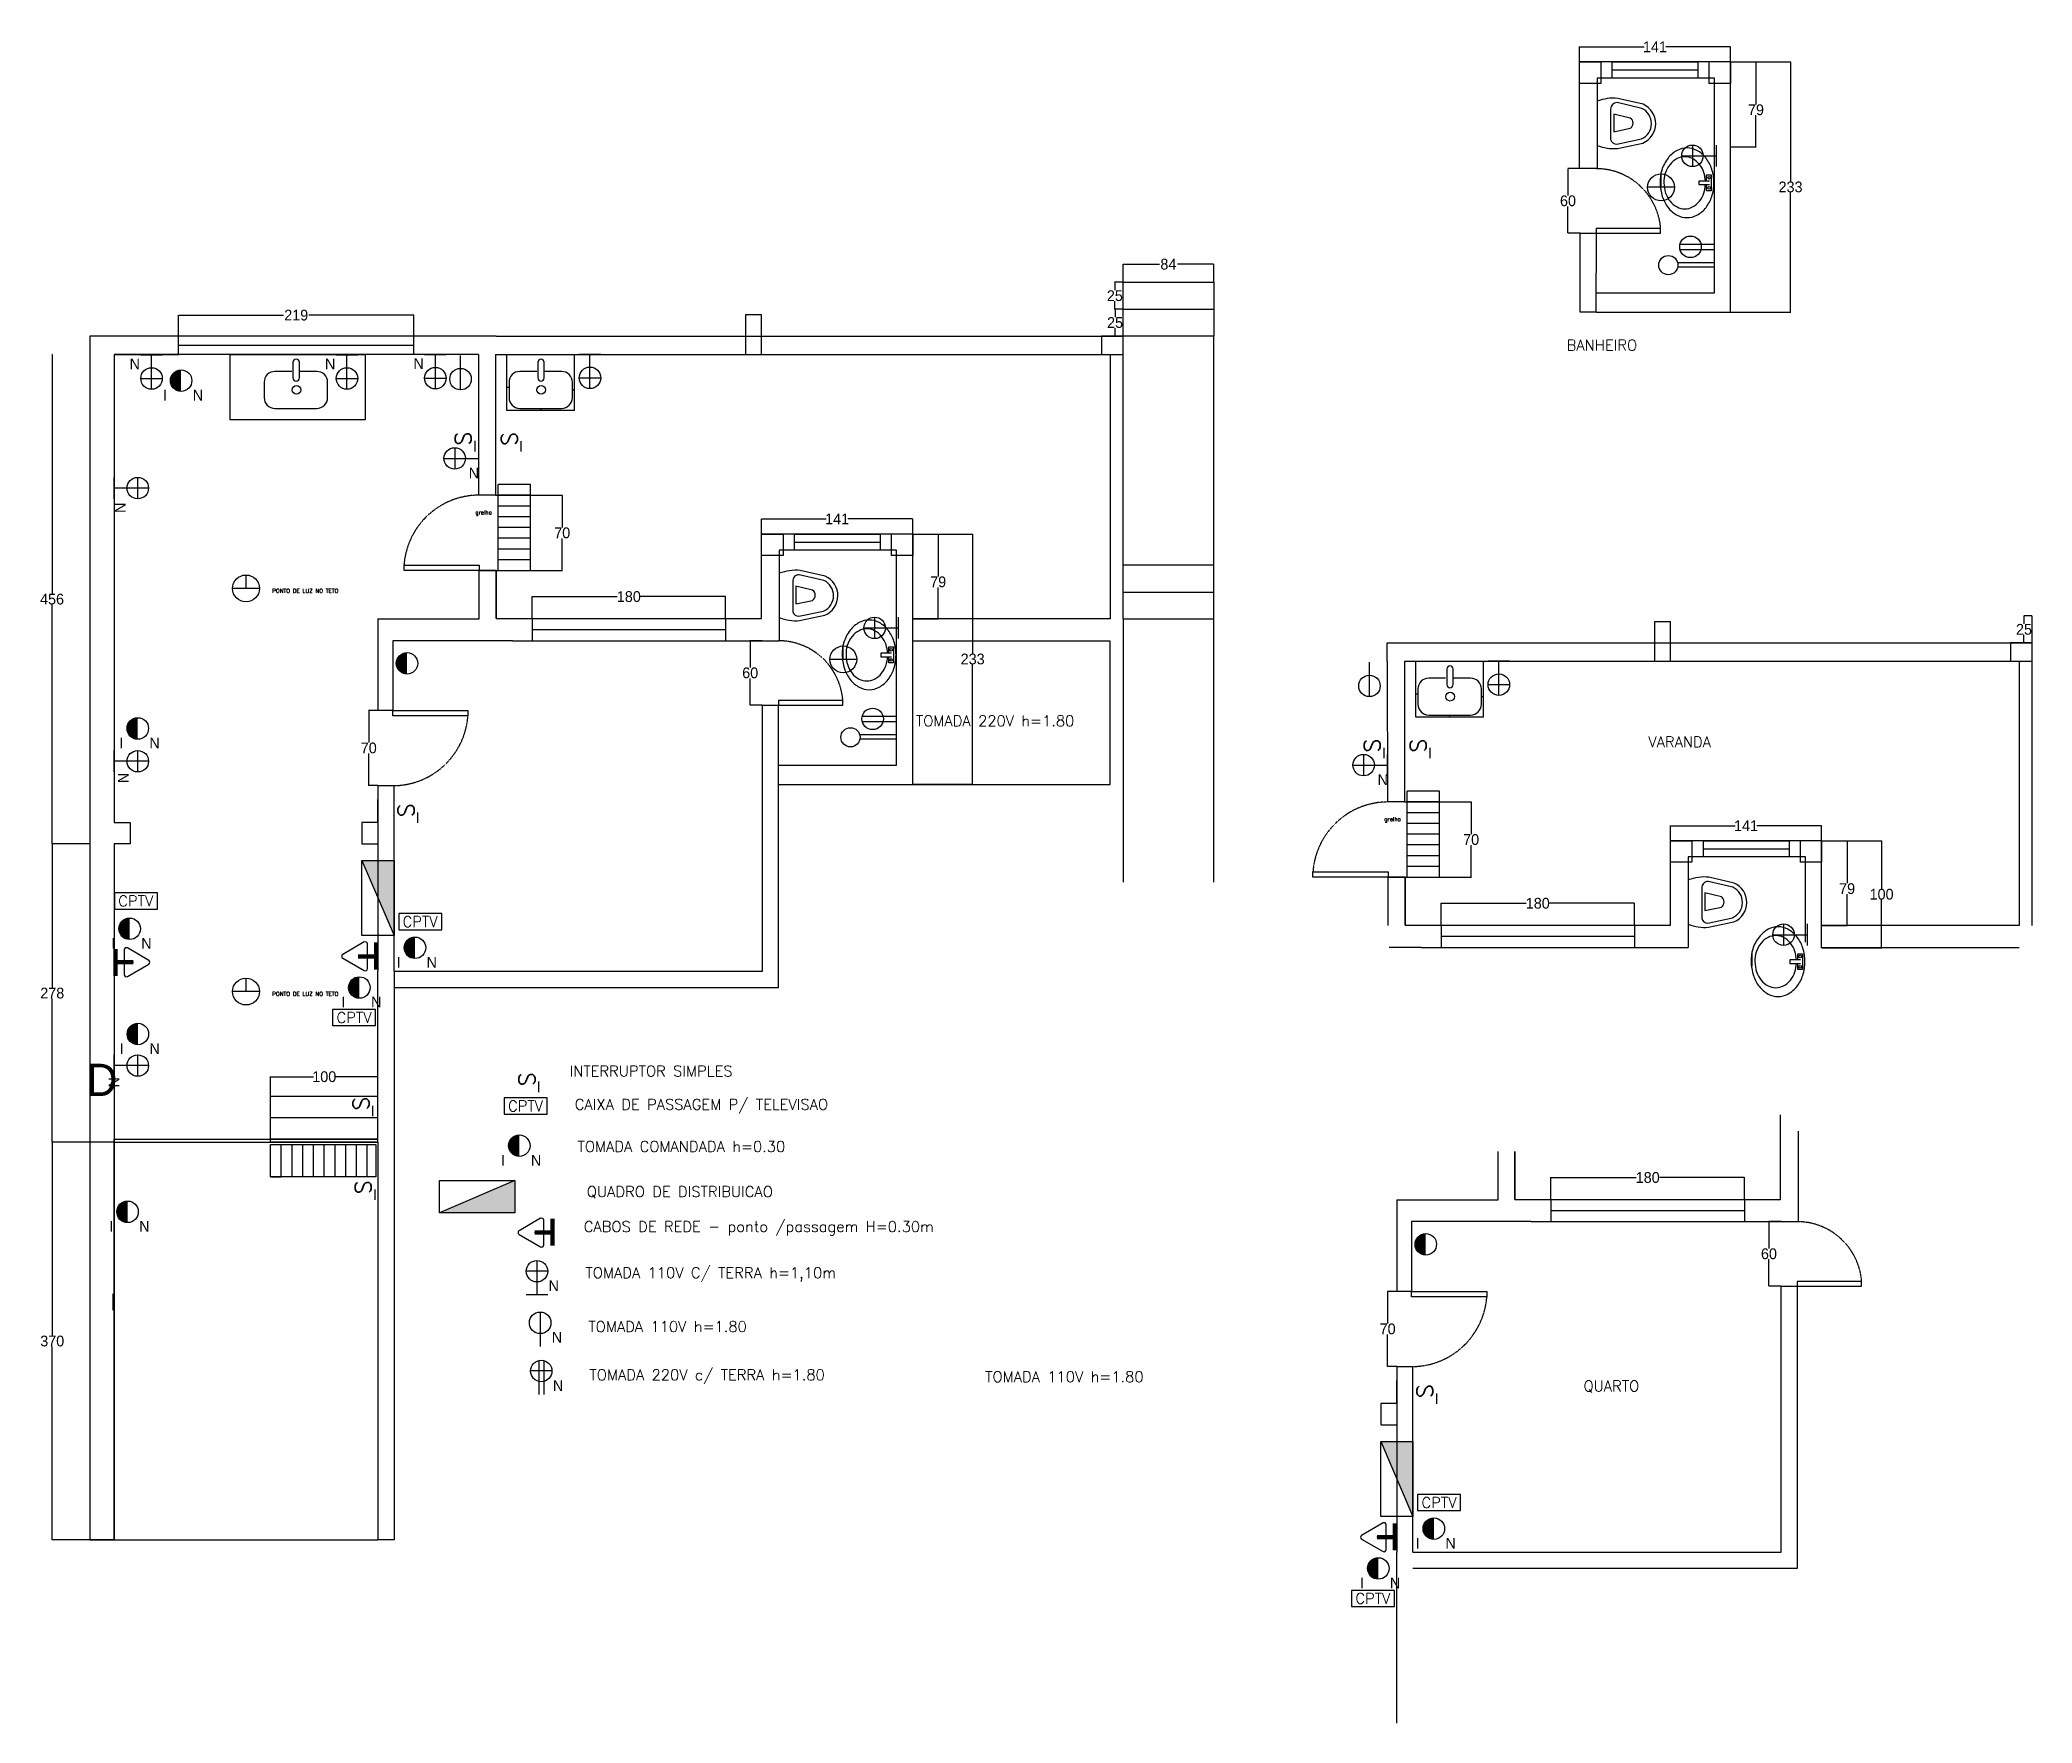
# Model space of a CAD drawing. Header units: inches. Extents: x -2639 to 1430, y -2753 to 410.
# Drawn here: x -424 to 1430, y -1157 to 410 of the extents above; entities that cross this region are included whole.
import ezdxf
from ezdxf.enums import TextEntityAlignment as Align

# ---------------------------------------------------------------- set-up
doc = ezdxf.new("R2010")
doc.units = ezdxf.units.IN
doc.header["$MEASUREMENT"] = 0
doc.linetypes.add('DASHED2', pattern=[0.375, 0.25, -0.125])
for name, color, linetype in [('2-MATERIAIS', 230, 'Continuous'), ('AMPLIACAO', 1, 'Continuous'), ('COTACAO', 230, 'Continuous'), ('COTAS-TEXTOS', 1, 'Continuous'), ('ELET-PONTOS', 5, 'Continuous'), ('ELETRICA-COMAND', 230, 'Continuous'), ('FEATURES', 1, 'Continuous'), ('PORTAS', 1, 'Continuous'), ('PTOSTEL', 5, 'Continuous'), ('PTSOMTV', 5, 'Continuous')]:
    doc.layers.add(name, color=color, linetype=linetype)
doc.styles.add('ROMANS', font='romans')
doc.dimstyles.new('Copy of Standard', dxfattribs={"dimtxt": 10.0005, "dimasz": 0.18, "dimexe": 0.18, "dimexo": 0.0625, "dimgap": 0.09, "dimtad": 0, "dimtih": 1, "dimtoh": 1, "dimdec": 0, "dimzin": 0, "dimdsep": 46, "dimtxsty": 'Standard', "dimcen": 0.09, "dimadec": 0, "dimazin": 0, "dimtfac": 1, "dimtdec": 0, "dimtofl": 0, "dimtmove": 0, "dimatfit": 3, "dimfxl": 1, "dimtolj": 1, "dimtzin": 0, "dimarcsym": 0})

msp = doc.modelspace()

# ---------------------------------------------------------------- texts
at = {"layer": '2-MATERIAIS'}
for rotation, p in [(180, (-335.5, 107.9)), (180, (-153.7, 107.9)), (180, (-71.4, 108.3)), (270, (-348.9, -25.9)), (270, (-346.2, -277.4)), (270, (-354.8, -560.6))]:
    msp.add_text('N', height=10, rotation=rotation, dxfattribs=at).set_placement(p, align=Align.MIDDLE)
for s, p in [('I', (-307.5, 78.9)), ('N', (-276.8, 78.9)), ('N', (-20, 6.5)), ('I', (-347.9, -244.8)), ('N', (-317.1, -244.8)), ('N', (825.7, -279)), ('I', (-355.4, -431.3)), ('N', (-324.7, -431.3)), ('I', (-89.9, -449)), ('N', (-59.2, -449)), ('I', (-141.6, -485.9)), ('N', (-110.8, -485.9)), ('I', (-347.8, -529.2)), ('N', (-317, -529.2)), ('I', (7.1, -633.2)), ('N', (37.9, -633.2)), ('I', (-357.3, -694.6)), ('N', (-326.6, -694.6)), ('N', (54.3, -749.9)), ('N', (57.3, -797.9)), ('N', (58.3, -842.8)), ('I', (858.1, -989.5)), ('N', (888.8, -989.5)), ('I', (806.4, -1026.5)), ('N', (837.1, -1026.5))]:
    msp.add_text(s, height=10, dxfattribs=at).set_placement(p, align=Align.MIDDLE)
at = {"layer": 'COTACAO', "color": 4}
msp.add_text('D', height=30, dxfattribs=at).set_placement((-380.6, -573.3))
at = {"layer": 'COTAS-TEXTOS', "color": 0, "style": 'ROMANS'}
for s, height, p in [('BANHEIRO', 10, (996.8, 120.4)), ('grelha', 3.75, (-18.6, -32.1)), ('PONTO DE LUZ NO TETO', 3.75, (-207.6, -105.1)), ('TOMADA 220V h=1.80', 10, (391.3, -229.2)), ('VARANDA', 10, (1072.8, -248.8)), ('grelha', 3.75, (827.1, -317.6)), ('PONTO DE LUZ NO TETO', 3.75, (-207.6, -480.2)), ('INTERRUPTOR SIMPLES', 10, (69, -555.1)), ('CAIXA DE PASSAGEM P/ TELEVISAO', 10, (73.9, -586.2)), ('TOMADA COMANDADA h=0.30', 10, (76.4, -625.3)), ('QUADRO DE DISTRIBUICAO', 10, (85.1, -667.3)), ('CABOS DE REDE - ponto /passagem H=0.30m ', 10, (82.3, -699.8)), ('TOMADA 110V C/ TERRA h=1,10m', 10, (83.8, -742.8)), ('TOMADA 110V h=1.80', 10, (86.5, -792.9)), ('TOMADA 220V c/ TERRA h=1.80', 10, (87.5, -837.8)), ('TOMADA 110V h=1.80', 10, (455.7, -839.6)), ('QUARTO', 10, (1012.5, -848.2))]:
    msp.add_text(s, height=height, dxfattribs=at).set_placement(p)
at = {"layer": 'ELETRICA-COMAND'}
for p in [(-19, 31.4), (23.8, 31.3), (826.7, -254.1), (869.5, -254.2), (-72.2, -314.3), (40.3, -564.8), (-114.2, -587.3), (-112, -665.2), (875.8, -854.9)]:
    msp.add_text('I', height=10, rotation=180, dxfattribs=at).set_placement(p, align=Align.MIDDLE)
at = {"layer": 'PORTAS', "insert": (-204.8, -667), "char_height": 0.2, "width": 81.635, "attachment_point": 1}
msp.add_mtext('{\\fArial|b0|i0|c0|p34;GRELHA}', dxfattribs=at)

# ---------------------------------------------------------------- blocks, each defined once
blk = doc.blocks.new('PET-LAV')
for p, q in [((-2.75, 7.26), (-2.75, 8.85)), ((-2.75, 8.85), (2.68, 8.85)), ((-0.65, 7.26), (-2.75, 7.26)), ((-0.65, 8.21), (-0.65, 4.56)), ((0.58, 4.56), (0.58, 8.21)), ((2.68, 7.26), (0.58, 7.26)), ((2.68, 8.85), (2.68, 7.26)), ((-0.65, 4.56), (0.58, 4.56))]:
    blk.add_line(p, q)
blk.add_lwpolyline([(-11.9, 0.58, 0.123897), (-11.06, -2.79, 0.105642), (-8.43, -5.89, 0.087132), (-4.33, -8.04, 0.093483), (-0.04, -8.57, 0.077421), (4.63, -7.84, 0.087132), (8.36, -5.89, 0.105642), (10.98, -2.79, 0.123897), (11.83, 0.58, 0.123897), (10.98, 3.95, 0.105642), (8.36, 7.05, 0.087132), (4.63, 9, 0.077421), (-0.04, 9.73, 0.077421), (-4.7, 9, 0.087132), (-8.43, 7.05, 0.105642), (-11.06, 3.95, 0.123897)], format="xyb", close=True)
for points in [[(-0.65, 6.86, 0.065957), (-3.52, 6.32, 0.088789), (-6.31, 4.81, 0.105013), (-8.27, 2.42, 0.120301), (-8.91, -0.2, 0.120301)], [(-8.91, -0.2, 0.120301), (-8.27, -2.83, 0.105013), (-6.31, -5.21, 0.088789), (-3.24, -6.87, 0.096303), (-0.04, -7.28, 0.079957), (3.45, -6.72, 0.088789), (6.24, -5.21, 0.105013), (8.2, -2.83, 0.120301), (8.84, -0.2, 0.120301), (8.2, 2.42, 0.105013), (6.24, 4.81, 0.088789), (3.45, 6.32, 0.065957), (0.58, 6.86, 0.079957)]]:
    blk.add_lwpolyline(points, format="xyb")
for centre in [(-1.78, 8.09), (1.7, 8.09)]:
    blk.add_circle(centre, 0.457)
blk = doc.blocks.new('PIA1')
at = {"layer": 'FEATURES', "xscale": 0.0273264, "yscale": 0.0273264, "zscale": 0.0273264, "rotation": 90}
blk.add_blockref('PET-LAV', (0.266, 0.001), dxfattribs=at)
blk = doc.blocks.new('T24')
at = {"layer": 'ELET-PONTOS'}
for p, q in [((-2.4, -0.3), (-2.4, -32.2)), ((2.4, -0.3), (2.4, -32.2))]:
    blk.add_line(p, q, dxfattribs=at)
blk.add_circle((0, -10), 10, dxfattribs=at)
blk = doc.blocks.new('T7')
at = {"layer": 'ELET-PONTOS'}
for p, q in [((0, 0), (0, -32)), ((10, -10), (-10, -10)), ((10, -32), (-10, -32))]:
    blk.add_line(p, q, dxfattribs=at)
blk.add_circle((0, -10), 10, dxfattribs=at)
blk = doc.blocks.new('T4')
at = {"layer": 'ELET-PONTOS'}
blk.add_line((0, 0), (0, -32), dxfattribs=at)
blk.add_circle((0, -10), 10, dxfattribs=at)
blk = doc.blocks.new('QDDIST')
at = {"layer": 'ELET-PONTOS'}
for p, q in [((-35, 0), (-35, 30)), ((-35, 30), (35, 30)), ((35, 30), (-35, 0)), ((35, 30), (35, 0)), ((35, 0), (-35, 0))]:
    blk.add_line(p, q, dxfattribs=at)
blk.add_solid([(-35, 0), (35, 30), (35, 0)], dxfattribs=at)
blk = doc.blocks.new('T28')
at = {"layer": 'ELET-PONTOS'}
for p, q in [((10, -10), (-10, -10)), ((-2.4, -0.3), (-2.4, -32)), ((2.4, -0.3), (2.4, -32))]:
    blk.add_line(p, q, dxfattribs=at)
blk.add_circle((0, -10), 10, dxfattribs=at)
blk = doc.blocks.new('PTTELBX')
at = {"layer": 'PTOSTEL'}
for p, q in [((21, 13.3), (1, 1.7)), ((24, -11.5), (24, 11.5)), ((1, -1.7), (21, -13.3)), ((11, -7.5), (11, -7.5))]:
    blk.add_line(p, q, dxfattribs=at)
for centre, start, end in [((2, 0), 120, 240), ((22, 11.5), 0, 120), ((22, -11.5), 240, 0)]:
    blk.add_arc(centre, 2, start, end, dxfattribs=at)
blk = doc.blocks.new('T10')
at = {"layer": 'ELET-PONTOS', "const_width": 10}
blk.add_lwpolyline([(0, -5, 0.999979), (0, -15, 1)], format="xyb", dxfattribs=at)
at = {"layer": 'ELET-PONTOS'}
blk.add_circle((0, -10), 10, dxfattribs=at)
blk = doc.blocks.new('CXPSTV')
at = {"layer": 'ELET-PONTOS'}
for p, q in [((-20, 0), (-20, -15)), ((20, 0), (-20, 0)), ((20, -15), (20, 0)), ((-20, -15), (20, -15))]:
    blk.add_line(p, q, dxfattribs=at)
at = {"layer": 'PTSOMTV', "style": 'ROMANS'}
blk.add_text('CPTV', height=10, dxfattribs=at).set_placement((-0.1, -7.5), align=Align.MIDDLE)
blk = doc.blocks.new('S1')
at = {"layer": 'ELET-PONTOS', "style": 'ROMANS'}
blk.add_text('S', height=15, dxfattribs=at).set_placement((0, -20), align=Align.MIDDLE)
blk = doc.blocks.new('*D171')
at = {"layer": 'COTACAO', "color": 0, "lineweight": -2}
for p, q in [((388.4, -50.4), (412.2, -50.4)), ((412, -50.5), (412, -89.8)), ((412, -129.1), (412, -100)), ((388.4, -129.3), (412.2, -129.3))]:
    blk.add_line(p, q, dxfattribs=at)
at = {"layer": 'COTACAO', "color": 0}
for points in [[(412, -50.5), (412, -50.5), (412, -50.4)], [(412, -129.1), (412, -129.1), (412, -129.3)]]:
    blk.add_solid(points, dxfattribs=at)
at = {"layer": 'Defpoints', "color": 0}
for p in [(388.3, -50.4), (388.3, -129.3), (412, -129.3)]:
    blk.add_point(p, dxfattribs=at)
at = {"layer": 'COTACAO', "color": 0, "insert": (412, -94.9), "char_height": 10, "attachment_point": 5}
blk.add_mtext('\\A1;79', dxfattribs=at)
blk = doc.blocks.new('*D172')
at = {"layer": 'COTACAO', "color": 0, "lineweight": -2}
for p, q in [((247.7, -50.3), (247.7, -36.2)), ((247.9, -36.3), (307.9, -36.3)), ((388.1, -36.3), (328.1, -36.3)), ((388.3, -50.3), (388.3, -36.2))]:
    blk.add_line(p, q, dxfattribs=at)
at = {"layer": 'COTACAO', "color": 0}
for points in [[(247.9, -36.3), (247.9, -36.4), (247.7, -36.3)], [(388.1, -36.3), (388.1, -36.4), (388.3, -36.3)]]:
    blk.add_solid(points, dxfattribs=at)
at = {"layer": 'Defpoints', "color": 0}
for p in [(388.3, -36.3), (247.7, -50.4), (388.3, -50.4)]:
    blk.add_point(p, dxfattribs=at)
at = {"layer": 'COTACAO', "color": 0, "insert": (318, -36.3), "char_height": 10, "attachment_point": 5}
blk.add_mtext('\\A1;141', dxfattribs=at)
blk = doc.blocks.new('*D173')
at = {"layer": 'COTACAO', "color": 0, "lineweight": -2}
for p, q in [((-294.7, 133.9), (-294.7, 153.4)), ((-294.5, 153.3), (-197, 153.3)), ((-76, 153.3), (-173.5, 153.3)), ((-75.8, 133.9), (-75.8, 153.4))]:
    blk.add_line(p, q, dxfattribs=at)
at = {"layer": 'COTACAO', "color": 0}
for points in [[(-294.5, 153.3), (-294.5, 153.2), (-294.7, 153.3)], [(-76, 153.3), (-76, 153.2), (-75.8, 153.3)]]:
    blk.add_solid(points, dxfattribs=at)
at = {"layer": 'Defpoints', "color": 0}
for p in [(-75.8, 153.3), (-294.7, 133.9), (-75.8, 133.9)]:
    blk.add_point(p, dxfattribs=at)
at = {"layer": 'COTACAO', "color": 0, "insert": (-185.3, 153.3), "char_height": 10, "attachment_point": 5}
blk.add_mtext('\\A1;219', dxfattribs=at)
blk = doc.blocks.new('*D174')
at = {"layer": 'COTACAO', "color": 0, "lineweight": -2}
for p, q in [((34.2, -128.9), (34.2, -108.4)), ((34.4, -108.6), (113.3, -108.6)), ((214, -108.6), (135.1, -108.6)), ((214.2, -128.9), (214.2, -108.4))]:
    blk.add_line(p, q, dxfattribs=at)
at = {"layer": 'COTACAO', "color": 0}
for points in [[(34.4, -108.6), (34.4, -108.6), (34.2, -108.6)], [(214, -108.6), (214, -108.6), (214.2, -108.6)]]:
    blk.add_solid(points, dxfattribs=at)
at = {"layer": 'Defpoints', "color": 0}
for p in [(214.2, -108.6), (34.2, -128.9), (214.2, -128.9)]:
    blk.add_point(p, dxfattribs=at)
at = {"layer": 'COTACAO', "color": 0, "insert": (124.2, -108.6), "char_height": 10, "attachment_point": 5}
blk.add_mtext('\\A1;180', dxfattribs=at)
blk = doc.blocks.new('*D175')
at = {"layer": 'COTACAO', "color": 0, "lineweight": -2}
for p, q in [((0.2, -14.3), (62.4, -14.3)), ((62.2, -14.4), (62.2, -44.2)), ((62.2, -84.1), (62.2, -54.4)), ((0.8, -84.3), (62.4, -84.3))]:
    blk.add_line(p, q, dxfattribs=at)
at = {"layer": 'COTACAO', "color": 0}
for points in [[(62.2, -14.4), (62.3, -14.4), (62.2, -14.3)], [(62.2, -84.1), (62.3, -84.1), (62.2, -84.3)]]:
    blk.add_solid(points, dxfattribs=at)
at = {"layer": 'Defpoints', "color": 0}
for p in [(0.2, -14.3), (0.7, -84.3), (62.2, -84.3)]:
    blk.add_point(p, dxfattribs=at)
at = {"layer": 'COTACAO', "color": 0, "insert": (62.2, -49.3), "char_height": 10, "attachment_point": 5}
blk.add_mtext('\\A1;70', dxfattribs=at)
blk = doc.blocks.new('*D176')
at = {"layer": 'COTACAO', "color": 0, "lineweight": -2}
for p, q in [((-109.3, -214.5), (-118, -214.5)), ((-117.8, -214.7), (-117.8, -244.4)), ((-117.8, -284.3), (-117.8, -254.6)), ((-109.3, -284.5), (-118, -284.5))]:
    blk.add_line(p, q, dxfattribs=at)
at = {"layer": 'COTACAO', "color": 0}
for points in [[(-117.8, -214.7), (-117.7, -214.7), (-117.8, -214.5)], [(-117.8, -284.3), (-117.7, -284.3), (-117.8, -284.5)]]:
    blk.add_solid(points, dxfattribs=at)
at = {"layer": 'Defpoints', "color": 0}
for p in [(-109.2, -214.5), (-117.8, -284.5), (-109.2, -284.5)]:
    blk.add_point(p, dxfattribs=at)
at = {"layer": 'COTACAO', "color": 0, "insert": (-117.8, -249.5), "char_height": 10, "attachment_point": 5}
blk.add_mtext('\\A1;70', dxfattribs=at)
blk = doc.blocks.new('*D177')
at = {"layer": 'COTACAO', "color": 0, "lineweight": -2}
for p, q in [((248.4, -149.6), (236.9, -149.6)), ((237.1, -149.8), (237.1, -174.5)), ((237.1, -209.4), (237.1, -184.7)), ((248.4, -209.6), (236.9, -209.6))]:
    blk.add_line(p, q, dxfattribs=at)
at = {"layer": 'COTACAO', "color": 0}
for points in [[(237, -149.8), (237.1, -149.8), (237.1, -149.6)], [(237, -209.4), (237.1, -209.4), (237.1, -209.6)]]:
    blk.add_solid(points, dxfattribs=at)
at = {"layer": 'Defpoints', "color": 0}
for p in [(237.1, -149.6), (248.5, -149.6), (248.5, -209.6)]:
    blk.add_point(p, dxfattribs=at)
at = {"layer": 'COTACAO', "color": 0, "insert": (237.1, -179.6), "char_height": 10, "attachment_point": 5}
blk.add_mtext('\\A1;60', dxfattribs=at)
blk = doc.blocks.new('*D178')
at = {"layer": 'COTACAO', "color": 0, "lineweight": -2}
for p, q in [((-209.2, -573.3), (-209.2, -555.2)), ((-209, -555.4), (-169.3, -555.4)), ((-109.4, -555.4), (-149.1, -555.4)), ((-109.2, -573.3), (-109.2, -555.2))]:
    blk.add_line(p, q, dxfattribs=at)
at = {"layer": 'COTACAO', "color": 0}
for points in [[(-209, -555.4), (-209, -555.4), (-209.2, -555.4)], [(-109.4, -555.4), (-109.4, -555.4), (-109.2, -555.4)]]:
    blk.add_solid(points, dxfattribs=at)
at = {"layer": 'Defpoints', "color": 0}
for p in [(-209.2, -555.4), (-209.2, -573.4), (-109.2, -573.4)]:
    blk.add_point(p, dxfattribs=at)
at = {"layer": 'COTACAO', "color": 0, "insert": (-159.2, -555.4), "char_height": 10, "attachment_point": 5}
blk.add_mtext('\\A1;100', dxfattribs=at)
blk = doc.blocks.new('*D179')
at = {"layer": 'COTACAO', "color": 0, "lineweight": -2}
for p, q in [((584.1, 183.9), (584.1, 200.9)), ((584.2, 200.7), (617.8, 200.7)), ((668.2, 200.7), (634.6, 200.7)), ((668.4, 183.9), (668.4, 200.9))]:
    blk.add_line(p, q, dxfattribs=at)
at = {"layer": 'COTACAO', "color": 0}
for points in [[(584.2, 200.8), (584.2, 200.7), (584.1, 200.7)], [(668.2, 200.8), (668.2, 200.7), (668.4, 200.7)]]:
    blk.add_solid(points, dxfattribs=at)
at = {"layer": 'Defpoints', "color": 0}
for p in [(668.4, 200.7), (584.1, 183.9), (668.4, 183.9)]:
    blk.add_point(p, dxfattribs=at)
at = {"layer": 'COTACAO', "color": 0, "insert": (626.2, 200.7), "char_height": 10, "attachment_point": 5}
blk.add_mtext('\\A1;84', dxfattribs=at)
blk = doc.blocks.new('*D180')
at = {"layer": 'COTACAO', "color": 0, "lineweight": -2}
for p, q in [((584, 183.9), (576.2, 183.9)), ((576.4, 183.7), (576.4, 176.5)), ((584, 158.9), (576.2, 158.9)), ((576.4, 159), (576.4, 166.3))]:
    blk.add_line(p, q, dxfattribs=at)
at = {"layer": 'COTACAO', "color": 0}
for points in [[(576.4, 183.7), (576.4, 183.7), (576.4, 183.9)], [(576.4, 159), (576.4, 159), (576.4, 158.9)]]:
    blk.add_solid(points, dxfattribs=at)
at = {"layer": 'Defpoints', "color": 0}
for p in [(576.4, 183.9), (584.1, 183.9), (584.1, 158.9)]:
    blk.add_point(p, dxfattribs=at)
at = {"layer": 'COTACAO', "color": 0, "insert": (576.4, 171.4), "char_height": 10, "attachment_point": 5}
blk.add_mtext('\\A1;25', dxfattribs=at)
blk = doc.blocks.new('*D181')
at = {"layer": 'COTACAO', "color": 0, "lineweight": -2}
for p, q in [((584, 158.9), (576.4, 158.9)), ((576.6, 158.7), (576.6, 151.5)), ((584, 133.9), (576.4, 133.9)), ((576.6, 134), (576.6, 141.3))]:
    blk.add_line(p, q, dxfattribs=at)
at = {"layer": 'COTACAO', "color": 0}
for points in [[(576.6, 158.7), (576.7, 158.7), (576.6, 158.9)], [(576.6, 134), (576.7, 134), (576.6, 133.9)]]:
    blk.add_solid(points, dxfattribs=at)
at = {"layer": 'Defpoints', "color": 0}
for p in [(576.6, 158.9), (584.1, 158.9), (584.1, 133.9)]:
    blk.add_point(p, dxfattribs=at)
at = {"layer": 'COTACAO', "color": 0, "insert": (576.6, 146.4), "char_height": 10, "attachment_point": 5}
blk.add_mtext('\\A1;25', dxfattribs=at)
blk = doc.blocks.new('*D182')
at = {"layer": 'COTACAO', "color": 0, "lineweight": -2}
for p, q in [((-354.8, -616.4), (-412.5, -616.4)), ((-412.3, -616.5), (-412.3, -796.3)), ((-412.3, -986.2), (-412.3, -806.5)), ((-354.8, -986.4), (-412.5, -986.4))]:
    blk.add_line(p, q, dxfattribs=at)
at = {"layer": 'COTACAO', "color": 0}
for points in [[(-412.3, -616.5), (-412.3, -616.5), (-412.3, -616.4)], [(-412.3, -986.2), (-412.3, -986.2), (-412.3, -986.4)]]:
    blk.add_solid(points, dxfattribs=at)
at = {"layer": 'Defpoints', "color": 0}
for p in [(-412.3, -616.4), (-354.7, -616.4), (-354.7, -986.4)]:
    blk.add_point(p, dxfattribs=at)
at = {"layer": 'COTACAO', "color": 0, "insert": (-412.3, -801.4), "char_height": 10, "attachment_point": 5}
blk.add_mtext('\\A1;370', dxfattribs=at)
blk = doc.blocks.new('*D183')
at = {"layer": 'COTACAO', "color": 0, "lineweight": -2}
for p, q in [((-377.3, -338.8), (-412.5, -338.8)), ((-412.3, -339), (-412.3, -472.5)), ((-412.3, -616.2), (-412.3, -482.7)), ((-377.3, -616.4), (-412.5, -616.4))]:
    blk.add_line(p, q, dxfattribs=at)
at = {"layer": 'COTACAO', "color": 0}
for points in [[(-412.3, -339), (-412.3, -339), (-412.3, -338.8)], [(-412.3, -616.2), (-412.3, -616.2), (-412.3, -616.4)]]:
    blk.add_solid(points, dxfattribs=at)
at = {"layer": 'Defpoints', "color": 0}
for p in [(-412.3, -338.8), (-377.3, -338.8), (-377.3, -616.4)]:
    blk.add_point(p, dxfattribs=at)
at = {"layer": 'COTACAO', "color": 0, "insert": (-412.3, -477.6), "char_height": 10, "attachment_point": 5}
blk.add_mtext('\\A1;278', dxfattribs=at)
blk = doc.blocks.new('*D184')
at = {"layer": 'COTACAO', "color": 0, "lineweight": -2}
for p, q in [((-412.3, 116.8), (-412.6, 116.8)), ((-412.5, 116.6), (-412.5, -105.9)), ((-412.5, -338.7), (-412.5, -116.1)), ((-412.4, -338.8), (-412.6, -338.8))]:
    blk.add_line(p, q, dxfattribs=at)
at = {"layer": 'COTACAO', "color": 0}
for points in [[(-412.5, 116.6), (-412.4, 116.6), (-412.5, 116.8)], [(-412.5, -338.7), (-412.4, -338.7), (-412.5, -338.8)]]:
    blk.add_solid(points, dxfattribs=at)
at = {"layer": 'Defpoints', "color": 0}
for p in [(-412.5, 116.8), (-412.2, 116.8), (-412.3, -338.8)]:
    blk.add_point(p, dxfattribs=at)
at = {"layer": 'COTACAO', "color": 0, "insert": (-412.5, -111), "char_height": 10, "attachment_point": 5}
blk.add_mtext('\\A1;456', dxfattribs=at)
blk = doc.blocks.new('*D185')
at = {"layer": 'Defpoints', "color": 0}
for p in [(388.4, -50.4), (388.4, -283.1), (444.1, -283.1)]:
    blk.add_point(p, dxfattribs=at)
at = {"layer": 'PORTAS', "color": 0, "lineweight": -2}
for p, q in [((388.4, -50.4), (444.3, -50.4)), ((444.1, -50.5), (444.1, -161.6)), ((444.1, -282.9), (444.1, -171.8)), ((388.4, -283.1), (444.3, -283.1))]:
    blk.add_line(p, q, dxfattribs=at)
at = {"layer": 'PORTAS', "color": 0}
for points in [[(444.1, -50.5), (444.2, -50.5), (444.1, -50.4)], [(444.1, -282.9), (444.2, -282.9), (444.1, -283.1)]]:
    blk.add_solid(points, dxfattribs=at)
at = {"layer": 'PORTAS', "color": 0, "insert": (444.1, -166.7), "char_height": 10, "attachment_point": 5}
blk.add_mtext('\\A1;233', dxfattribs=at)
blk = doc.blocks.new('*D186')
at = {"layer": 'COTACAO', "color": 0, "lineweight": -2}
for p, q in [((1149.3, 389), (1173.1, 389)), ((1172.9, 388.8), (1172.9, 349.5)), ((1172.9, 310.2), (1172.9, 339.3)), ((1149.3, 310), (1173.1, 310))]:
    blk.add_line(p, q, dxfattribs=at)
at = {"layer": 'COTACAO', "color": 0}
for points in [[(1172.9, 388.8), (1173, 388.8), (1172.9, 389)], [(1172.9, 310.2), (1173, 310.2), (1172.9, 310)]]:
    blk.add_solid(points, dxfattribs=at)
at = {"layer": 'Defpoints', "color": 0}
for p in [(1149.2, 389), (1149.2, 310), (1172.9, 310)]:
    blk.add_point(p, dxfattribs=at)
at = {"layer": 'COTACAO', "color": 0, "insert": (1172.9, 344.4), "char_height": 10, "attachment_point": 5}
blk.add_mtext('\\A1;79', dxfattribs=at)
blk = doc.blocks.new('*D187')
at = {"layer": 'COTACAO', "color": 0, "lineweight": -2}
for p, q in [((1008.7, 389), (1008.7, 403.2)), ((1008.8, 403), (1068.9, 403)), ((1149, 403), (1089, 403)), ((1149.2, 389), (1149.2, 403.2))]:
    blk.add_line(p, q, dxfattribs=at)
at = {"layer": 'COTACAO', "color": 0}
for points in [[(1008.8, 403), (1008.8, 402.9), (1008.7, 403)], [(1149, 403), (1149, 402.9), (1149.2, 403)]]:
    blk.add_solid(points, dxfattribs=at)
at = {"layer": 'Defpoints', "color": 0}
for p in [(1149.2, 403), (1008.7, 389), (1149.2, 389)]:
    blk.add_point(p, dxfattribs=at)
at = {"layer": 'COTACAO', "color": 0, "insert": (1078.9, 403), "char_height": 10, "attachment_point": 5}
blk.add_mtext('\\A1;141', dxfattribs=at)
blk = doc.blocks.new('*D188')
at = {"layer": 'COTACAO', "color": 0, "lineweight": -2}
for p, q in [((1009.4, 289.7), (997.8, 289.7)), ((998, 289.6), (998, 264.8)), ((998, 229.9), (998, 254.6)), ((1009.4, 229.7), (997.8, 229.7))]:
    blk.add_line(p, q, dxfattribs=at)
at = {"layer": 'COTACAO', "color": 0}
for points in [[(998, 289.6), (998, 289.6), (998, 289.7)], [(998, 229.9), (998, 229.9), (998, 229.7)]]:
    blk.add_solid(points, dxfattribs=at)
at = {"layer": 'Defpoints', "color": 0}
for p in [(998, 289.7), (1009.4, 289.7), (1009.4, 229.7)]:
    blk.add_point(p, dxfattribs=at)
at = {"layer": 'COTACAO', "color": 0, "insert": (998, 259.7), "char_height": 10, "attachment_point": 5}
blk.add_mtext('\\A1;60', dxfattribs=at)
blk = doc.blocks.new('*D189')
at = {"layer": 'Defpoints', "color": 0}
for p in [(1149.3, 389), (1149.3, 156.2), (1205.1, 156.2)]:
    blk.add_point(p, dxfattribs=at)
at = {"layer": 'PORTAS', "color": 0, "lineweight": -2}
for p, q in [((1149.3, 389), (1205.3, 389)), ((1205.1, 388.8), (1205.1, 277.7)), ((1205.1, 156.4), (1205.1, 267.5)), ((1149.3, 156.2), (1205.3, 156.2))]:
    blk.add_line(p, q, dxfattribs=at)
at = {"layer": 'PORTAS', "color": 0}
for points in [[(1205, 388.8), (1205.1, 388.8), (1205.1, 389)], [(1205, 156.4), (1205.1, 156.4), (1205.1, 156.2)]]:
    blk.add_solid(points, dxfattribs=at)
at = {"layer": 'PORTAS', "color": 0, "insert": (1205.1, 272.6), "char_height": 10, "attachment_point": 5}
blk.add_mtext('\\A1;233', dxfattribs=at)
blk = doc.blocks.new('*D191')
at = {"layer": 'COTACAO', "color": 0, "lineweight": -2}
for p, q in [((1234.1, -335.8), (1257.9, -335.8)), ((1257.7, -336), (1257.7, -375.3)), ((1257.7, -414.6), (1257.7, -385.5)), ((1234.1, -414.8), (1257.9, -414.8))]:
    blk.add_line(p, q, dxfattribs=at)
at = {"layer": 'COTACAO', "color": 0}
for points in [[(1257.7, -336), (1257.7, -336), (1257.7, -335.8)], [(1257.7, -414.6), (1257.7, -414.6), (1257.7, -414.8)]]:
    blk.add_solid(points, dxfattribs=at)
at = {"layer": 'Defpoints', "color": 0}
for p in [(1234, -335.8), (1234, -414.8), (1257.7, -414.8)]:
    blk.add_point(p, dxfattribs=at)
at = {"layer": 'COTACAO', "color": 0, "insert": (1257.7, -380.4), "char_height": 10, "attachment_point": 5}
blk.add_mtext('\\A1;79', dxfattribs=at)
blk = doc.blocks.new('*D192')
at = {"layer": 'COTACAO', "color": 0, "lineweight": -2}
for p, q in [((1093.4, -335.7), (1093.4, -321.6)), ((1093.6, -321.8), (1153.6, -321.8)), ((1233.8, -321.8), (1173.8, -321.8)), ((1234, -335.7), (1234, -321.6))]:
    blk.add_line(p, q, dxfattribs=at)
at = {"layer": 'COTACAO', "color": 0}
for points in [[(1093.6, -321.8), (1093.6, -321.8), (1093.4, -321.8)], [(1233.8, -321.8), (1233.8, -321.8), (1234, -321.8)]]:
    blk.add_solid(points, dxfattribs=at)
at = {"layer": 'Defpoints', "color": 0}
for p in [(1234, -321.8), (1093.4, -335.8), (1234, -335.8)]:
    blk.add_point(p, dxfattribs=at)
at = {"layer": 'COTACAO', "color": 0, "insert": (1163.7, -321.8), "char_height": 10, "attachment_point": 5}
blk.add_mtext('\\A1;141', dxfattribs=at)
blk = doc.blocks.new('*D193')
at = {"layer": 'COTACAO', "color": 0, "lineweight": -2}
for p, q in [((879.9, -414.3), (879.9, -393.9)), ((880.1, -394), (959, -394)), ((1059.7, -394), (980.8, -394)), ((1059.9, -414.3), (1059.9, -393.9))]:
    blk.add_line(p, q, dxfattribs=at)
at = {"layer": 'COTACAO', "color": 0}
for points in [[(880.1, -394), (880.1, -394.1), (879.9, -394)], [(1059.7, -394), (1059.7, -394.1), (1059.9, -394)]]:
    blk.add_solid(points, dxfattribs=at)
at = {"layer": 'Defpoints', "color": 0}
for p in [(1059.9, -394), (879.9, -414.4), (1059.9, -414.4)]:
    blk.add_point(p, dxfattribs=at)
at = {"layer": 'COTACAO', "color": 0, "insert": (969.9, -394), "char_height": 10, "attachment_point": 5}
blk.add_mtext('\\A1;180', dxfattribs=at)
blk = doc.blocks.new('*D194')
at = {"layer": 'COTACAO', "color": 0, "lineweight": -2}
for p, q in [((845.9, -299.7), (908.1, -299.7)), ((907.9, -299.9), (907.9, -329.6)), ((907.9, -369.5), (907.9, -339.8)), ((846.5, -369.7), (908.1, -369.7))]:
    blk.add_line(p, q, dxfattribs=at)
at = {"layer": 'COTACAO', "color": 0}
for points in [[(907.9, -299.9), (908, -299.9), (907.9, -299.7)], [(907.9, -369.5), (908, -369.5), (907.9, -369.7)]]:
    blk.add_solid(points, dxfattribs=at)
at = {"layer": 'Defpoints', "color": 0}
for p in [(845.9, -299.7), (846.4, -369.7), (907.9, -369.7)]:
    blk.add_point(p, dxfattribs=at)
at = {"layer": 'COTACAO', "color": 0, "insert": (907.9, -334.7), "char_height": 10, "attachment_point": 5}
blk.add_mtext('\\A1;70', dxfattribs=at)
blk = doc.blocks.new('*D197')
at = {"layer": 'COTACAO', "color": 0, "lineweight": -2}
for p, q in [((1429.7, -126.6), (1422.1, -126.6)), ((1422.3, -126.8), (1422.3, -134)), ((1422.3, -151.4), (1422.3, -144.2)), ((1429.7, -151.6), (1422.1, -151.6))]:
    blk.add_line(p, q, dxfattribs=at)
at = {"layer": 'COTACAO', "color": 0}
for points in [[(1422.3, -126.8), (1422.4, -126.8), (1422.3, -126.6)], [(1422.3, -151.4), (1422.4, -151.4), (1422.3, -151.6)]]:
    blk.add_solid(points, dxfattribs=at)
at = {"layer": 'Defpoints', "color": 0}
for p in [(1422.3, -126.6), (1429.8, -126.6), (1429.8, -151.6)]:
    blk.add_point(p, dxfattribs=at)
at = {"layer": 'COTACAO', "color": 0, "insert": (1422.3, -139.1), "char_height": 10, "attachment_point": 5}
blk.add_mtext('\\A1;25', dxfattribs=at)
blk = doc.blocks.new('*D198')
at = {"layer": 'Defpoints', "color": 0}
for p in [(1234.1, -335.8), (1234, -435.5), (1289.8, -435.5)]:
    blk.add_point(p, dxfattribs=at)
at = {"layer": 'PORTAS', "color": 0, "lineweight": -2}
for p, q in [((1234.1, -335.8), (1290, -335.8)), ((1289.8, -336), (1289.8, -380.6)), ((1289.8, -435.3), (1289.8, -390.7)), ((1234.1, -435.5), (1290, -435.5))]:
    blk.add_line(p, q, dxfattribs=at)
at = {"layer": 'PORTAS', "color": 0}
for points in [[(1289.8, -336), (1289.9, -336), (1289.8, -335.8)], [(1289.8, -435.3), (1289.9, -435.3), (1289.8, -435.5)]]:
    blk.add_solid(points, dxfattribs=at)
at = {"layer": 'PORTAS', "color": 0, "insert": (1289.8, -385.6), "char_height": 10, "attachment_point": 5}
blk.add_mtext('\\A1;100', dxfattribs=at)
blk = doc.blocks.new('*D199')
at = {"layer": 'COTACAO', "color": 0, "lineweight": -2}
for p, q in [((982.2, -669.5), (982.2, -649)), ((982.4, -649.2), (1061.3, -649.2)), ((1162, -649.2), (1083.1, -649.2)), ((1162.2, -669.5), (1162.2, -649))]:
    blk.add_line(p, q, dxfattribs=at)
at = {"layer": 'COTACAO', "color": 0}
for points in [[(982.4, -649.1), (982.4, -649.2), (982.2, -649.2)], [(1162, -649.1), (1162, -649.2), (1162.2, -649.2)]]:
    blk.add_solid(points, dxfattribs=at)
at = {"layer": 'Defpoints', "color": 0}
for p in [(1162.2, -649.2), (982.2, -669.5), (1162.2, -669.5)]:
    blk.add_point(p, dxfattribs=at)
at = {"layer": 'COTACAO', "color": 0, "insert": (1072.2, -649.2), "char_height": 10, "attachment_point": 5}
blk.add_mtext('\\A1;180', dxfattribs=at)
blk = doc.blocks.new('*D200')
at = {"layer": 'COTACAO', "color": 0, "lineweight": -2}
for p, q in [((838.7, -755.1), (830, -755.1)), ((830.2, -755.2), (830.2, -785)), ((830.2, -824.9), (830.2, -795.2)), ((838.7, -825.1), (830, -825.1))]:
    blk.add_line(p, q, dxfattribs=at)
at = {"layer": 'COTACAO', "color": 0}
for points in [[(830.2, -755.2), (830.2, -755.2), (830.2, -755.1)], [(830.2, -824.9), (830.2, -824.9), (830.2, -825.1)]]:
    blk.add_solid(points, dxfattribs=at)
at = {"layer": 'Defpoints', "color": 0}
for p in [(838.8, -755.1), (830.2, -825.1), (838.8, -825.1)]:
    blk.add_point(p, dxfattribs=at)
at = {"layer": 'COTACAO', "color": 0, "insert": (830.2, -790.1), "char_height": 10, "attachment_point": 5}
blk.add_mtext('\\A1;70', dxfattribs=at)
blk = doc.blocks.new('*D201')
at = {"layer": 'COTACAO', "color": 0, "lineweight": -2}
for p, q in [((1196.4, -690.2), (1184.9, -690.2)), ((1185, -690.4), (1185, -715.1)), ((1185, -750), (1185, -725.3)), ((1196.4, -750.2), (1184.9, -750.2))]:
    blk.add_line(p, q, dxfattribs=at)
at = {"layer": 'COTACAO', "color": 0}
for points in [[(1185, -690.4), (1185.1, -690.4), (1185, -690.2)], [(1185, -750), (1185.1, -750), (1185, -750.2)]]:
    blk.add_solid(points, dxfattribs=at)
at = {"layer": 'Defpoints', "color": 0}
for p in [(1185, -690.2), (1196.5, -690.2), (1196.5, -750.2)]:
    blk.add_point(p, dxfattribs=at)
at = {"layer": 'COTACAO', "color": 0, "insert": (1185, -720.2), "char_height": 10, "attachment_point": 5}
blk.add_mtext('\\A1;60', dxfattribs=at)

# ---------------------------------------------------------------- dimensions: what is measured, and where the dimension line sits
at = {"layer": 'COTACAO'}
for base, p1, p2, picture, middle in [((1149.222, 402.978), (1008.6612, 388.9714), (1149.222, 388.9714), '*D187', (1078.9416, 402.978)), ((668.4, 200.7), (584.1, 183.9), (668.4, 183.9), '*D179', (626.2, 200.7)), ((-75.8, 153.3), (-294.7, 133.9), (-75.8, 133.9), '*D173', (-185.3, 153.3)), ((388.3, -36.3), (247.7, -50.4), (388.3, -50.4), '*D172', (318, -36.3)), ((214.2, -108.6), (34.2, -128.9), (214.2, -128.9), '*D174', (124.2, -108.6)), ((1234, -321.8), (1093.4, -335.8), (1234, -335.8), '*D192', (1163.7, -321.8)), ((1059.9, -394), (879.9, -414.4), (1059.9, -414.4), '*D193', (969.9, -394)), ((-209.2, -555.4), (-109.2, -573.4), (-209.2, -573.4), '*D178', (-159.2, -555.4)), ((1162.2, -649.2), (982.2, -669.5), (1162.2, -669.5), '*D199', (1072.2, -649.2))]:
    dim = msp.add_linear_dim(base=base, p1=p1, p2=p2, dimstyle='Copy of Standard', dxfattribs=at)
    dim.commit()
    dim.dimension.update_dxf_attribs({"geometry": picture, "text_midpoint": middle})
for base, p1, p2, picture, middle in [((1172.9, 310), (1149.2, 389), (1149.2, 310), '*D186', (1172.9, 344.4)), ((412, -129.3), (388.3, -50.4), (388.3, -129.3), '*D171', (412, -94.9)), ((1257.7, -414.8), (1234, -335.8), (1234, -414.8), '*D191', (1257.7, -380.4))]:
    dim = msp.add_linear_dim(base=base, p1=p1, p2=p2, angle=90, dimstyle='Copy of Standard', dxfattribs=at)
    dim.commit()
    dim.dimension.update_dxf_attribs({"geometry": picture, "text_midpoint": middle, "dimtype": 160})
for base, p1, p2, picture, middle in [((998, 289.7), (1009.4, 229.7), (1009.4, 289.7), '*D188', (998, 259.7)), ((576.4, 183.9), (584.1, 158.9), (584.1, 183.9), '*D180', (576.4, 171.4)), ((576.6, 158.9), (584.1, 133.9), (584.1, 158.9), '*D181', (576.6, 146.4)), ((-412.5, 116.8), (-412.3, -338.8), (-412.2, 116.8), '*D184', (-412.5, -111)), ((62.2, -84.3), (0.2, -14.3), (0.7, -84.3), '*D175', (62.2, -49.3)), ((1422.3, -126.6), (1429.8, -151.6), (1429.8, -126.6), '*D197', (1422.3, -139.1)), ((237.1, -149.6), (248.5, -209.6), (248.5, -149.6), '*D177', (237.1, -179.6)), ((-117.8, -284.5), (-109.2, -214.5), (-109.2, -284.5), '*D176', (-117.8, -249.5)), ((907.9, -369.7), (845.9, -299.7), (846.4, -369.7), '*D194', (907.9, -334.7)), ((-412.3, -338.8), (-377.3, -616.4), (-377.3, -338.8), '*D183', (-412.3, -477.6)), ((-412.3, -616.4), (-354.7, -986.4), (-354.7, -616.4), '*D182', (-412.3, -801.4)), ((1185, -690.2), (1196.5, -750.2), (1196.5, -690.2), '*D201', (1185, -720.2)), ((830.2, -825.1), (838.8, -755.1), (838.8, -825.1), '*D200', (830.2, -790.1))]:
    dim = msp.add_linear_dim(base=base, p1=p1, p2=p2, angle=90, dimstyle='Copy of Standard', dxfattribs=at)
    dim.commit()
    dim.dimension.update_dxf_attribs({"geometry": picture, "text_midpoint": middle})
at = {"layer": 'PORTAS'}
for base, p1, p2, picture, middle in [((1205.1, 156.2), (1149.3, 389), (1149.3, 156.2), '*D189', (1205.1, 272.6)), ((444.1, -283.1), (388.4, -50.4), (388.4, -283.1), '*D185', (444.1, -166.7)), ((1289.8, -435.5), (1234.1, -335.8), (1234, -435.5), '*D198', (1289.8, -385.6))]:
    dim = msp.add_linear_dim(base=base, p1=p1, p2=p2, angle=90, dimstyle='Copy of Standard', dxfattribs=at)
    dim.commit()
    dim.dimension.update_dxf_attribs({"geometry": picture, "text_midpoint": middle})

# ---------------------------------------------------------------- linework, layer by layer
for p, q in [((1008.7, 289.9), (1008.7, 389)), ((1149.2, 389), (1008.7, 389)), ((1134.2, 374), (1025.1, 374)), ((1025.1, 374), (1025.1, 289.7)), ((1038.9, 389), (1118.9, 389)), ((1038.9, 389), (1038.9, 374)), ((1038.9, 381.5), (1118.9, 381.5)), ((1118.9, 389), (1118.9, 374)), ((1134.2, 174), (1134.2, 374)), ((1149.2, 156), (1149.2, 389)), ((1025.1, 289.7), (1009.4, 289.7)), ((1134.2, 174), (1134.2, 289.5)), ((1134.2, 174), (1134.2, 244)), ((1009.4, 156), (1009.4, 229.7)), ((1009.4, 229.7), (1024.4, 229.7)), ((1024.1, 156), (1024.4, 229.7)), ((584.1, 158.9), (584.1, 183.9)), ((584.1, 183.9), (668.4, 183.9)), ((668.4, 183.9), (668.4, 158.9)), ((1024.4, 174), (1134.2, 174)), ((584.1, 133.9), (584.1, 158.9)), ((584.1, 158.9), (668.4, 158.9)), ((668.4, 158.9), (668.4, 133.9)), ((1024.4, 156), (1149.3, 156.2)), ((-355.1, 133.9), (-377.3, 133.9)), ((-377.3, 133.9), (-377.3, -986.4)), ((0.7, 133.9), (-355.1, 133.9)), ((-294.7, 116.8), (-294.7, 133.9)), ((-75.8, 116.8), (-75.8, 133.9)), ((0.7, 133.9), (584.1, 133.9)), ((584.1, -129.3), (584.1, 133.9)), ((668.4, 133.9), (584.1, 133.9)), ((668.4, -374.3), (668.4, 133.9)), ((-354.7, 116.8), (-354.7, -318.8)), ((-15.8, 116.8), (-354.7, 116.8)), ((-354.7, 116.8), (-294.7, 116.8)), ((-294.7, 125.3), (-75.8, 125.3)), ((-15.8, 116.8), (-75.8, 116.8)), ((-15.8, 116.8), (-15.7, -14.3)), ((0.2, 116.8), (572, 116.8)), ((0.2, 116.8), (0.2, -14.3)), ((572, 116.8), (572, -129.3)), ((0.2, -14.3), (-15.7, -14.3)), ((2.7, -84.3), (2.7, -4.3)), ((32.7, -4.3), (2.7, -4.3)), ((32.7, -14.3), (2.7, -14.3)), ((32.7, -84.3), (32.7, -4.3)), ((32.7, -24.3), (2.7, -24.3)), ((32.7, -34.3), (2.7, -34.3)), ((32.7, -44.3), (2.7, -44.3)), ((32.7, -54.3), (2.7, -54.3)), ((247.7, -128.9), (247.7, -50.4)), ((388.3, -50.4), (247.7, -50.4)), ((278, -50.4), (358, -50.4)), ((278, -50.4), (278, -65.4)), ((358, -50.4), (358, -65.4)), ((388.3, -283.3), (388.3, -50.4)), ((32.7, -64.3), (2.7, -64.3)), ((373.3, -65.4), (264.2, -65.4)), ((264.2, -65.4), (264.2, -149.6)), ((278, -57.9), (358, -57.9)), ((373.3, -265.4), (373.3, -65.4)), ((-15, -129.4), (-15, -84.3)), ((-15, -84.3), (0.7, -84.3)), ((0.7, -84.3), (-15, -84.3)), ((0.7, -84.3), (0.7, -128.9)), ((0.7, -128.9), (0.7, -84.3)), ((32.7, -74.3), (2.7, -74.3)), ((2.7, -84.3), (32.7, -84.3)), ((32.7, -84.3), (32.7, -74.3)), ((668.4, -79.3), (584.1, -79.3)), ((668.4, -104.3), (668.4, -79.3)), ((584.1, -129.3), (584.1, -104.3)), ((584.1, -129.3), (584.1, -104.3)), ((584.1, -104.3), (668.4, -104.3)), ((-109.2, -129.4), (-15, -129.4)), ((-109.2, -129.4), (-109.2, -214.5)), ((0.7, -128.9), (0.7, -128.9)), ((0.7, -128.9), (247.7, -128.9)), ((34.2, -128.9), (214.2, -128.9)), ((34.2, -128.9), (34.2, -149.6)), ((214.2, -128.9), (214.2, -149.6)), ((572, -129.3), (388.3, -129.3)), ((584.1, -129.3), (584.1, -374.3)), ((584.1, -129.3), (668.4, -129.3)), ((1429.8, -151.6), (1429.8, -126.6)), ((34.2, -139.3), (214.2, -139.3)), ((16, -149.6), (-95.5, -149.6)), ((-95.5, -149.6), (-95.5, -214.5)), ((16, -149.6), (264.2, -149.6)), ((373.3, -265.4), (373.3, -149.8)), ((572, -150), (388.3, -150)), ((572, -283.3), (572, -150)), ((829.9, -168.6), (829.9, -151.6)), ((829.9, -151.6), (846.4, -151.6)), ((846.4, -151.6), (1429.8, -151.6)), ((1429.8, -414.8), (1429.8, -151.6)), ((829.9, -168.6), (830, -299.7)), ((845.9, -168.6), (1417.7, -168.6)), ((845.9, -168.6), (845.9, -299.7)), ((1417.7, -168.6), (1417.7, -414.8)), ((373.3, -265.4), (373.3, -195.4)), ((-95.5, -214.5), (-109.2, -214.5)), ((248.5, -457.2), (248.5, -209.6)), ((248.5, -209.6), (263.5, -209.6)), ((263.5, -472.2), (263.5, -209.6)), ((263.5, -265.4), (373.3, -265.4)), ((-109.2, -284.5), (-109.2, -457.2)), ((-94.1, -457.2), (-94.1, -284.5)), ((263.5, -283.3), (572, -283.3)), ((848.4, -369.7), (848.4, -289.7)), ((878.4, -289.7), (848.4, -289.7)), ((878.4, -369.7), (878.4, -289.7)), ((-109.2, -318.8), (-109.2, -297.4)), ((845.9, -299.7), (830, -299.7)), ((878.4, -299.7), (848.4, -299.7)), ((878.4, -309.7), (848.4, -309.7)), ((-354.7, -318.8), (-339.7, -318.8)), ((-339.7, -318.8), (-339.7, -338.8)), ((-109.2, -318.8), (-124.2, -318.8)), ((-124.2, -318.8), (-124.2, -338.8)), ((-109.2, -318.8), (-109.2, -318.8)), ((878.4, -319.7), (848.4, -319.7)), ((878.4, -329.7), (848.4, -329.7)), ((-339.7, -338.8), (-354.7, -338.8)), ((-354.7, -338.8), (-354.7, -986.4)), ((-124.2, -338.8), (-109.2, -338.8)), ((878.4, -339.7), (848.4, -339.7)), ((878.4, -349.7), (848.4, -349.7)), ((1093.4, -414.4), (1093.4, -335.8)), ((1234, -335.8), (1093.4, -335.8)), ((1219, -350.8), (1109.9, -350.8)), ((1109.9, -350.8), (1109.9, -435)), ((1123.7, -335.8), (1203.7, -335.8)), ((1123.7, -335.8), (1123.7, -350.8)), ((1123.7, -343.3), (1203.7, -343.3)), ((1203.7, -335.8), (1203.7, -350.8)), ((1218.9, -430.2), (1219, -350.8)), ((1234, -435.5), (1234, -335.8)), ((830.7, -414.8), (830.7, -369.7)), ((830.7, -369.7), (846.4, -369.7)), ((846.4, -369.7), (830.7, -369.7)), ((846.4, -369.7), (846.4, -414.4)), ((846.4, -414.4), (846.4, -369.7)), ((878.4, -359.7), (848.4, -359.7)), ((848.4, -369.7), (878.4, -369.7)), ((878.4, -369.7), (878.4, -359.7)), ((1429.8, -414.8), (1429.8, -389.8)), ((1429.8, -414.8), (1429.8, -389.8)), ((846.4, -414.4), (846.4, -414.4)), ((846.4, -414.4), (1093.4, -414.4)), ((879.9, -414.4), (1059.9, -414.4)), ((879.9, -414.4), (879.9, -435)), ((879.9, -424.7), (1059.9, -424.7)), ((1059.9, -414.4), (1059.9, -435)), ((1417.7, -414.8), (1234, -414.8)), ((861.7, -435), (831.5, -435)), ((861.7, -435), (1109.9, -435)), ((1417.7, -435.5), (1234, -435.5)), ((-109.2, -616.4), (-109.2, -457.2)), ((-94.1, -457.2), (248.5, -457.2)), ((-94.1, -457.2), (-94.1, -986.4)), ((-94.1, -472.2), (263.5, -472.2)), ((-209.2, -593.4), (-209.2, -573.4)), ((-209.2, -573.4), (-109.2, -573.4)), ((1195.7, -669.5), (1195.7, -590.9)), ((-209.2, -613.4), (-209.2, -593.4)), ((-209.2, -593.4), (-109.2, -593.4)), ((1212.1, -605.9), (1212.1, -690.2)), ((-354.7, -616.4), (-354.7, -613.4)), ((-354.7, -613.4), (-109.2, -613.4)), ((-354.7, -986.4), (-354.7, -616.4)), ((-354.7, -616.4), (-109.2, -616.4)), ((-109.2, -613.4), (-209.2, -613.4)), ((-109.2, -613.4), (-209.2, -613.4)), ((-209.2, -618.4), (-111.2, -618.4)), ((-209.2, -648.4), (-209.2, -618.4)), ((-199.2, -648.4), (-199.2, -618.4)), ((-189.2, -648.4), (-189.2, -618.4)), ((-179.2, -648.4), (-179.2, -618.4)), ((-169.2, -648.4), (-169.2, -618.4)), ((-159.2, -648.4), (-159.2, -618.4)), ((-149.2, -648.4), (-149.2, -618.4)), ((-139.2, -648.4), (-139.2, -618.4)), ((-129.2, -648.4), (-129.2, -618.4)), ((-119.2, -648.4), (-119.2, -618.4)), ((-111.2, -618.4), (-111.2, -648.4)), ((-109.2, -616.4), (-109.2, -986.4)), ((933, -669.9), (933, -624.9)), ((948.7, -624.9), (948.7, -669.5)), ((948.7, -669.5), (948.7, -624.9)), ((-111.2, -648.4), (-209.2, -648.4)), ((-209.2, -648.4), (-199.2, -648.4)), ((838.8, -669.9), (933, -669.9)), ((838.8, -669.9), (838.8, -755.1)), ((948.7, -669.5), (948.7, -669.5)), ((948.7, -669.5), (1195.7, -669.5)), ((982.2, -669.5), (1162.2, -669.5)), ((982.2, -669.5), (982.2, -690.2)), ((982.2, -679.8), (1162.2, -679.8)), ((1162.2, -669.5), (1162.2, -690.2)), ((963.9, -690.2), (852.5, -690.2)), ((852.5, -690.2), (852.5, -755.1)), ((963.9, -690.2), (1212.1, -690.2)), ((-355.6, -772.6), (-355.6, -757.3)), ((852.5, -755.1), (838.8, -755.1)), ((1196.5, -997.8), (1196.5, -750.2)), ((1196.5, -750.2), (1211.5, -750.2)), ((1211.5, -1012.8), (1211.5, -750.2)), ((838.8, -825.1), (838.8, -997.8)), ((853.8, -997.8), (853.8, -825.1)), ((838.8, -859.4), (838.8, -838)), ((838.8, -859.4), (823.8, -859.4)), ((823.8, -859.4), (823.8, -879.4)), ((838.8, -859.4), (838.8, -859.4)), ((823.8, -879.4), (838.8, -879.4)), ((-377.3, -986.4), (-109.2, -986.4)), ((-94.1, -986.4), (-109.2, -986.4)), ((838.8, -1157), (838.8, -997.8)), ((853.8, -997.8), (1196.5, -997.8)), ((853.8, -1012.8), (1211.5, -1012.8))]:
    msp.add_line(p, q)
at = {"layer": '2-MATERIAIS', "linetype": 'Continuous'}
for p, q in [((1084.6, 272.3), (1084.6, 284.8)), ((1097.1, 272.3), (1072.1, 272.3)), ((-232, -101), (-232, -88.5)), ((-219.5, -101), (-244.5, -101)), ((323.7, -167), (323.7, -154.5)), ((336.2, -167), (311.2, -167)), ((1169.4, -452.4), (1169.4, -439.9)), ((-219.5, -476.1), (-244.5, -476.1)), ((-232, -476.1), (-232, -463.6))]:
    msp.add_line(p, q, dxfattribs=at)
at = {"layer": '2-MATERIAIS', "color": 3, "linetype": 'Continuous'}
for p, q in [((-119.1, -443.3), (-127.7, -443.4)), ((-345.3, -448.8), (-336.7, -448.8)), ((45.1, -700.4), (36.5, -700.4)), ((828.9, -983.9), (820.3, -983.9))]:
    msp.add_line(p, q, dxfattribs=at)
at = {"layer": '2-MATERIAIS', "const_width": 4}
for points in [[(-353.4, -448.8), (-353.4, -436.6)], [(-127.7, -443.4), (-119.1, -443.4), (-111, -443.4), (-111, -430.4)], [(-111, -443.4), (-111, -455.6)], [(-336.7, -448.8), (-345.3, -448.8), (-353.4, -448.8), (-353.4, -461.7)], [(36.5, -700.4), (45.1, -700.4), (53.2, -700.4), (53.2, -687.4)], [(53.2, -700.4), (53.2, -712.6)], [(820.3, -983.9), (828.9, -983.9), (837, -983.9), (837, -971)], [(837, -983.9), (837, -996.1)]]:
    msp.add_lwpolyline(points, dxfattribs=at)
at = {"layer": '2-MATERIAIS', "linetype": 'Continuous'}
for centre in [(1084.6, 272.3), (-232, -101), (323.7, -167), (-232, -476.1)]:
    msp.add_circle(centre, 12.5, dxfattribs=at)
at = {"layer": 'AMPLIACAO'}
for p, q in [((1025.1, 352.4), (1025.1, 311.3)), ((1134.1, 202.1), (1100, 202.1)), ((1134.1, 198.1), (1100.1, 198.1)), ((10.7, 64.6), (10.7, 116.8)), ((73.7, 64.6), (73.7, 116.8)), ((12.7, 86), (10.7, 86)), ((71.7, 83.8), (73.7, 83.8)), ((73.7, 64.6), (10.7, 64.6)), ((42.2, 66.6), (42.2, 64.6)), ((264.2, -86.9), (264.2, -128)), ((856.4, -220.8), (856.4, -168.6)), ((919.4, -220.8), (919.4, -168.6)), ((858.4, -199.5), (856.4, -199.5)), ((917.4, -201.7), (919.4, -201.7)), ((919.4, -220.8), (856.4, -220.8)), ((887.9, -218.8), (887.9, -220.8)), ((373.2, -237.3), (339.1, -237.3)), ((373.2, -241.3), (339.2, -241.3)), ((1109.9, -372.3), (1109.9, -413.5)), ((1212.1, -627.5), (1212.1, -668.6))]:
    msp.add_line(p, q, dxfattribs=at)
for points in [[(1025.1, 311.3, 0.114353), (1044, 308.5), (1067.6, 313.5, 0.65669), (1067.9, 349.6), (1044.4, 355.1, 0.116618), (1025.1, 352.4, 0.116618)], [(-189.3, 100.9), (-205.1, 100.9, 0.414214), (-215.1, 90.9), (-215.1, 76.6, 0.414214), (-205.1, 66.6), (-166.1, 66.6, 0.414214), (-156.1, 76.6), (-156.1, 90.9, 0.414214), (-166.1, 100.9), (-181.3, 100.9), (-182.3, 100.9)], [(38.5, 100.9), (22.7, 100.9, 0.414214), (12.7, 90.9), (12.7, 76.6, 0.414214), (22.7, 66.6), (61.7, 66.6, 0.414214), (71.7, 76.6), (71.7, 90.9, 0.414214), (61.7, 100.9), (46.5, 100.9), (45.5, 100.9)], [(264.2, -128, 0.114353), (283.1, -130.9), (306.7, -125.8, 0.65669), (307, -89.7), (283.5, -84.3, 0.116618), (264.2, -86.9, 0.116618)], [(884.2, -184.5), (868.4, -184.5, 0.414214), (858.4, -194.5), (858.4, -208.8, 0.414214), (868.4, -218.8), (907.4, -218.8, 0.414214), (917.4, -208.8), (917.4, -194.5, 0.414214), (907.4, -184.5), (892.2, -184.5), (891.2, -184.5)], [(1109.9, -413.5, 0.114353), (1128.8, -416.3), (1152.4, -411.3, 0.65669), (1152.7, -375.2), (1129.2, -369.7, 0.116618), (1109.9, -372.3, 0.116618)]]:
    msp.add_lwpolyline(points, format="xyb", dxfattribs=at)
for points in [[(1037.7, 316.8, 0.3355), (1043.4, 312.4), (1066.4, 317.3, 0.640451), (1066.6, 345.8), (1043.8, 351.1, 0.426933), (1037.7, 345)], [(1040.6, 324), (1055.9, 327.2, 0.544856), (1056, 336.8), (1040.6, 340.4)], [(-182.3, 94.9), (-182.3, 109.5, 0.979441), (-188.3, 109.5), (-188.3, 94.9, 0.979441)], [(45.5, 94.9), (45.5, 109.5, 0.979441), (39.5, 109.5), (39.5, 94.9, 0.979441)], [(276.7, -122.6, 0.3355), (282.5, -126.9), (305.4, -122, 0.640451), (305.7, -93.5), (282.8, -88.2, 0.426933), (276.7, -94.4)], [(279.7, -115.4), (295, -112.1, 0.544856), (295.1, -102.5), (279.7, -99)], [(891.2, -190.5), (891.2, -176, 0.979441), (885.2, -176), (885.2, -190.5, 0.979441)], [(1122.4, -408, 0.3355), (1128.2, -412.4), (1151.1, -407.5, 0.640451), (1151.4, -379), (1128.5, -373.7, 0.426933), (1122.4, -379.8)], [(1125.4, -400.8), (1140.7, -397.5, 0.544856), (1140.8, -388), (1125.4, -384.4)]]:
    msp.add_lwpolyline(points, format="xyb", close=True, dxfattribs=at)
msp.add_lwpolyline([(-121.2, 116.8), (-121.2, 55.8), (-246.9, 55.8), (-246.9, 116.8)], close=True, dxfattribs=at)
for points in [[(-178.3, 100.9), (-179.3, 100.9)], [(49.5, 100.9), (48.5, 100.9)], [(895.2, -184.5), (894.2, -184.5)]]:
    msp.add_lwpolyline(points, dxfattribs=at)
for centre, radius in [((1091.4, 199.9), 8.93), ((-185.1, 83.8), 4.04), ((42.7, 83.8), 4.04), ((888.4, -201.7), 4.04), ((330.4, -239.5), 8.93)]:
    msp.add_circle(centre, radius, dxfattribs=at)
at = {"layer": 'COTACAO'}
for p, q in [((-109.2, -284.5), (-94.1, -284.5)), ((838.8, -825.1), (853.8, -825.1))]:
    msp.add_line(p, q, dxfattribs=at)
at = {"layer": 'PORTAS'}
for p, q in [((1008.7, 389), (1028.7, 389)), ((1028.7, 389), (1028.7, 369)), ((1149.2, 389), (1129.2, 389)), ((1129.2, 389), (1129.2, 369)), ((1149.2, 389), (1149.2, 369)), ((1028.7, 369), (1008.7, 369)), ((1149.2, 369), (1129.2, 369)), ((232.7, 153.9), (232.7, 116.8)), ((232.7, 153.9), (247.7, 153.9)), ((247.7, 133.9), (247.7, 153.9)), ((1024.4, 156), (1009.4, 156)), ((247.7, 116.8), (247.7, 133.9)), ((584.1, 133.9), (564.1, 133.9)), ((564.1, 133.9), (564.1, 116.8)), ((564.1, 116.8), (584.1, 116.8)), ((247.7, -50.4), (267.7, -50.4)), ((267.7, -50.4), (267.7, -70.4)), ((388.3, -50.4), (368.3, -50.4)), ((368.3, -50.4), (368.3, -70.4)), ((388.3, -50.4), (388.3, -70.4)), ((267.7, -70.4), (247.7, -70.4)), ((388.3, -70.4), (368.3, -70.4)), ((1078.4, -131.6), (1078.4, -168.6)), ((1078.4, -131.6), (1093.4, -131.6)), ((1093.4, -151.6), (1093.4, -131.6)), ((1093.4, -168.6), (1093.4, -151.6)), ((1429.8, -151.6), (1409.8, -151.6)), ((1409.8, -151.6), (1409.8, -168.6)), ((1409.8, -168.6), (1429.8, -168.6)), ((1093.4, -335.8), (1113.4, -335.8)), ((1113.4, -335.8), (1113.4, -355.8)), ((1234, -335.8), (1214, -335.8)), ((1214, -335.8), (1214, -355.8)), ((1234, -335.8), (1234, -355.8)), ((1113.4, -355.8), (1093.4, -355.8)), ((1234, -355.8), (1214, -355.8)), ((-209.2, -616.4), (-209.2, -613.4)), ((-209.2, -613.4), (-109.2, -613.4)), ((-109.2, -616.4), (-209.2, -616.4))]:
    msp.add_line(p, q, dxfattribs=at)
for points in [[(1024.2, 229.6), (1084.2, 229.6), (1084.2, 233.9), (1024.2, 233.9)], [(-15, -84.3), (-85, -84.3), (-85, -79.3), (-15, -79.3)], [(-95.5, -214.5), (-25.5, -214.5), (-25.5, -219.5), (-95.5, -219.5)], [(263.3, -209.7), (323.3, -209.7), (323.3, -205.4), (263.3, -205.4)], [(830.7, -369.7), (760.7, -369.7), (760.7, -364.7), (830.7, -364.7)], [(852.5, -755.1), (922.5, -755.1), (922.5, -760.1), (852.5, -760.1)], [(1211.2, -750.3), (1271.2, -750.3), (1271.2, -746), (1211.2, -746)]]:
    msp.add_lwpolyline(points, close=True, dxfattribs=at)
at = {"layer": 'PORTAS', "linetype": 'DASHED2', "ltscale": 0.5}
for centre, radius, start, end in [((1024.3, 229.5), 60.1, 4.1572, 90.0849), ((-15.1, -84.3), 70.1, 89.9151, 175.8428), ((263.4, -209.8), 60.1, 4.1572, 90.0849), ((-95.4, -214.4), 70.1, 269.9151, 355.8428), ((830.6, -369.8), 70.1, 89.9151, 175.8428), ((1211.3, -750.4), 60.1, 4.1572, 90.0849), ((852.6, -755), 70.1, 269.9151, 355.8428)]:
    msp.add_arc(centre, radius, start, end, dxfattribs=at)

# ---------------------------------------------------------------- block references
at = {"layer": '2-MATERIAIS'}
for name, p, rotation in [('T7', (1103.8, 301.6), 90), ('T24', (1102, 216.9), 90), ('T7', (-319.9, 84.4), 180), ('T7', (-138.1, 84.4), 180), ('T7', (-55.8, 84.7), 180), ('T4', (-32.4, 83.8), 180), ('T7', (88, 85), 180), ('T7', (-47.8, 20), 90), ('T7', (-322.7, -7.6), 270), ('T7', (342.9, -137.7), 90), ('T4', (813.3, -201.7), 180), ('T7', (933.7, -200.5), 180), ('T24', (341, -222.4), 90), ('T7', (-322.7, -261.8), 270), ('T7', (797.9, -265.4), 90), ('QDDIST', (-94.1, -389.1), 90), ('T7', (1188.6, -423.2), 90), ('PTTELBX', (-321.4, -448.8), 180), ('T7', (-322.7, -545), 270), ('QDDIST', (853.8, -929.7), 90)]:
    msp.add_blockref(name, p, dxfattribs=dict(at, rotation=rotation))
for name, p in [('T10', (-292.4, 102.4)), ('T10', (-82.2, -160.7)), ('T10', (-332.7, -221.3)), ('CXPSTV', (-334.5, -384.3)), ('T10', (-340.3, -407.7)), ('CXPSTV', (-69.9, -403.6)), ('T10', (-74.8, -425.4)), ('PTTELBX', (-143, -443.3)), ('T10', (-126.5, -462.4)), ('CXPSTV', (-131.4, -492.8)), ('T10', (-332.6, -505.6)), ('CXPSTV', (28.2, -575.1)), ('T10', (22.3, -609.6)), ('QDDIST', (-16.9, -682.1)), ('T10', (-342.2, -671.1)), ('PTTELBX', (21.1, -700.4)), ('T10', (865.7, -701.3)), ('T7', (38.7, -726.4)), ('T4', (41.7, -774.4)), ('T28', (42.7, -819.2)), ('CXPSTV', (878.1, -944.2)), ('PTTELBX', (804.9, -983.9)), ('T10', (873.2, -966)), ('T10', (821.5, -1003)), ('CXPSTV', (816.6, -1033.4))]:
    msp.add_blockref(name, p, dxfattribs=at)
at = {"layer": 'ELETRICA-COMAND', "rotation": 90}
for p in [(-49.9, 38.3), (-7, 38.2), (795.8, -247.2), (838.7, -247.3), (-103.1, -307.5), (9.4, -557.9), (-145, -580.4), (-142.9, -658.4), (844.9, -848)]:
    msp.add_blockref('S1', p, dxfattribs=at)
at = {"layer": 'PORTAS', "xscale": 100, "yscale": 100, "zscale": 100, "rotation": 180}
for p in [(1133.8, 276.5), (372.8, -162.8), (1218.5, -448.3)]:
    msp.add_blockref('PIA1', p, dxfattribs=at)

msp.set_redraw_order([(e.dxf.handle, doc.entitydb.next_handle()) for e in msp.query("TEXT MTEXT ATTDEF DIMENSION ARC_DIMENSION")])  # texts and dimensions are drawn at this point

doc.saveas('drawing.dxf')
